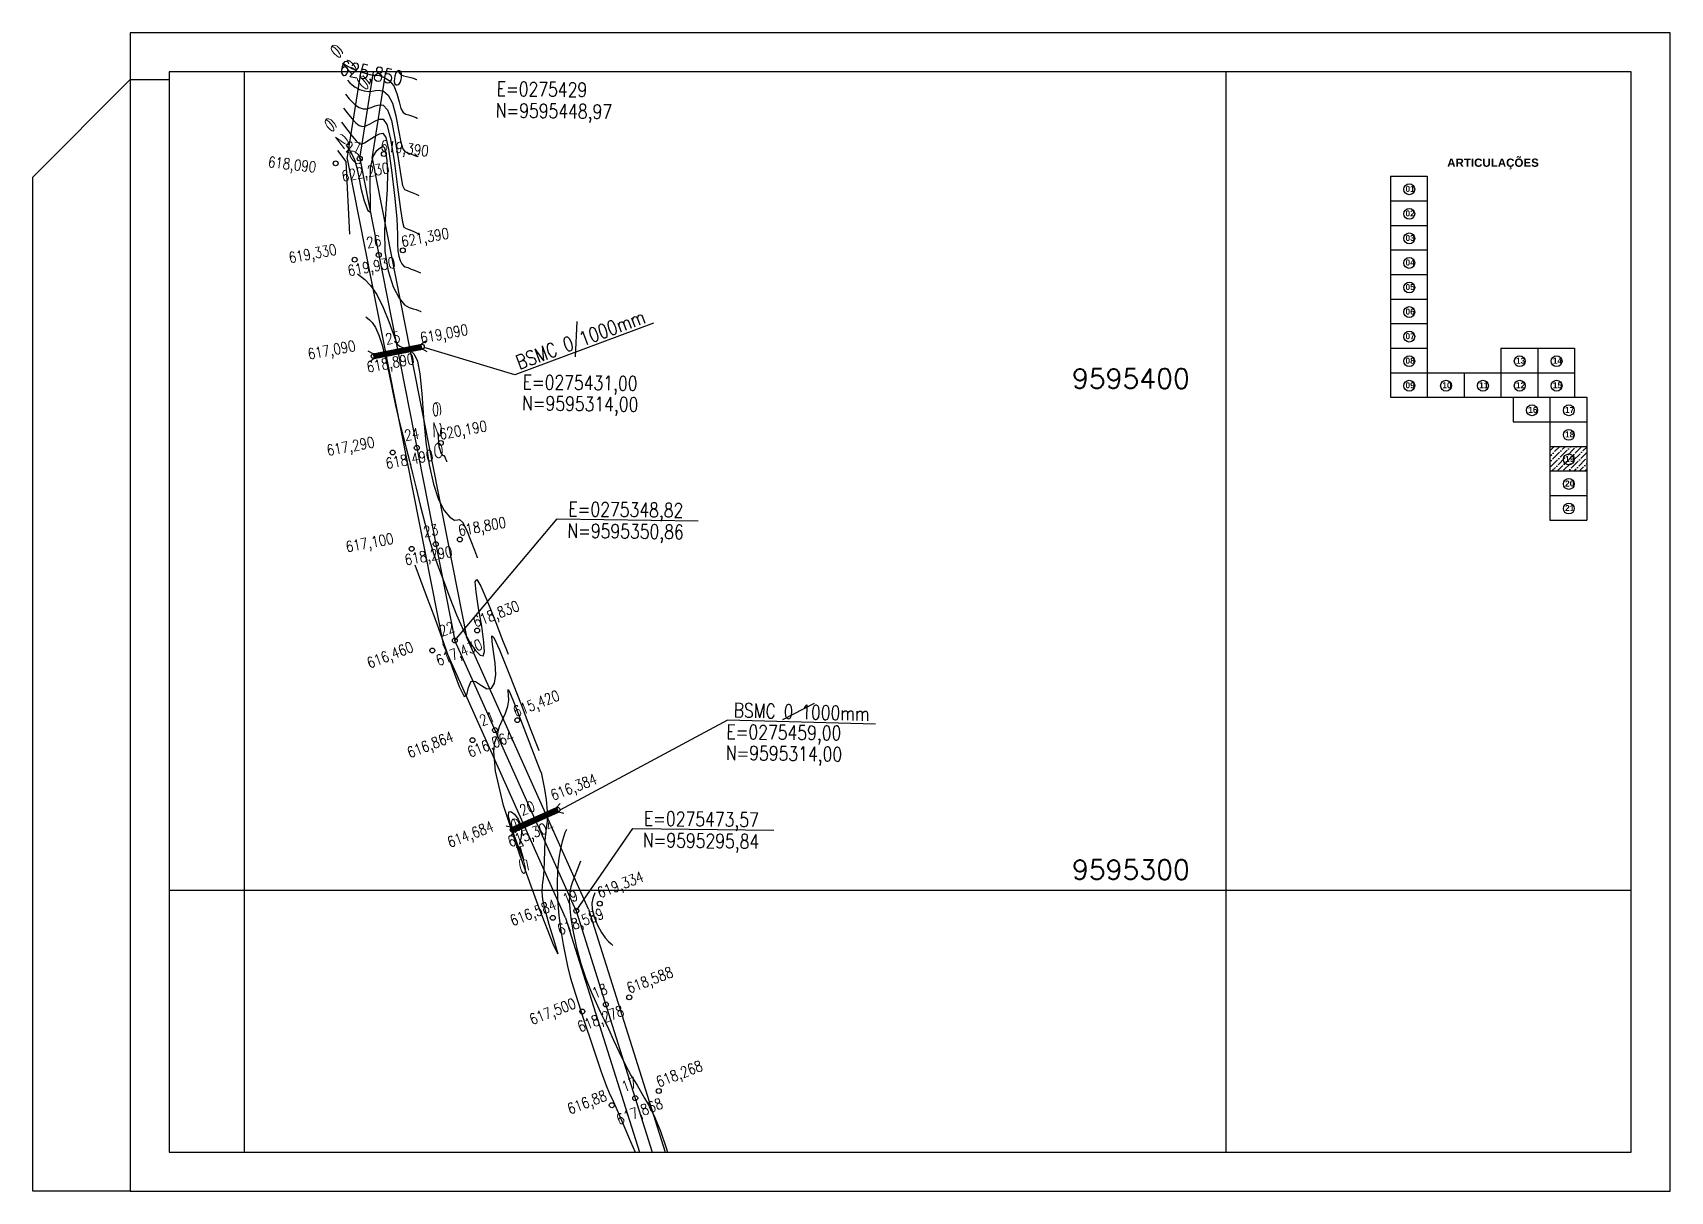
# Model space of a CAD drawing. Header units: millimetres. Extents: x 276147 to 291056, y 9594849 to 9609891.
# Drawn here: x 277966 to 278299.5, y 9606565.4 to 9606801.3 of the extents above; entities that cross this region are included whole.
import ezdxf
from ezdxf.enums import TextEntityAlignment as Align

# ---------------------------------------------------------------- set-up
doc = ezdxf.new("R2010")
doc.units = ezdxf.units.MM
doc.header["$LTSCALE"] = 10
doc.linetypes.add('CONTINUO', pattern=[0])
for name, color, linetype in [('2000-Top_malha_coord', 2, 'Continuous'), ('500-dim1', 6, 'Continuous'), ('Curvas mestras', 30, 'Continuous'), ('Curvas simples', 9, 'Continuous'), ('Curvas texto', 2, 'Continuous'), ('LINHA02', 8, 'Continuous'), ('TEXTO-PAPEL', 7, 'Continuous'), ('TEXTO02', 3, 'Continuous'), ('Top_malha_coord', 8, 'Continuous')]:
    doc.layers.add(name, color=color, linetype=linetype)
doc.styles.add('r80', font='romans.shx')
doc.styles.add('ROMANS', font='romans.shx', dxfattribs={"width": 0.8, "height": 4})
doc.styles.add('SIMPLEX', font='simplex', dxfattribs={"height": 0.2})
doc.styles.add('T7', font='arial.ttf')

msp = doc.modelspace()

# ---------------------------------------------------------------- texts
at = {"style": 'ROMANS', "width": 0.8}
for s, height, rotation, p in [('E=0275429', 2.905, 359.2617, (278060.5, 9606791.32, -585)), ('N=9595448,97', 2.9046, 359.2617, (278060.29, 9606786.92, -585)), ('BSMC 0 1000mm', 2.9046, 20.3609, (278064.06, 9606735.36, -585)), ('E=0275431,00', 2.9046, 359.2617, (278065.78, 9606731.6, -585)), ('N=9595314,00', 2.9046, 359.2617, (278065.65, 9606727.31, -585)), ('E=0275348,82', 2.9046, 359.2617, (278075.1, 9606705.76, -585)), ('N=9595350,86', 2.9046, 359.2617, (278074.89, 9606701.35, -585)), ('BSMC 0 1000mm', 2.9046, 358.4236, (278108.8, 9606664.8, -585)), ('E=0275459,00', 2.9046, 359.2617, (278107.29, 9606660.39, -585)), ('N=9595314,00', 2.9046, 359.2617, (278107.16, 9606656.1, -585)), ('E=0275473,57', 2.9046, 359.2617, (278090.48, 9606642.74, -585)), ('N=9595295,84', 2.9046, 359.2617, (278090.27, 9606638.33, -585))]:
    msp.add_text(s, height=height, rotation=rotation, dxfattribs=at).set_placement(p, align=Align.TOP_LEFT)
at = {"layer": '2000-Top_malha_coord', "style": 'r80'}
for s, p in [('9595400', (278177.66, 9606727.65, -585)), ('9595300', (278177.66, 9606627.65, -585))]:
    msp.add_text(s, height=4, dxfattribs=at).set_placement(p, align=Align.BOTTOM_LEFT)
at = {"layer": 'Curvas texto', "style": 'SIMPLEX'}
for s, rotation, width, p, p2 in [('625', 310.7154, 3.299405, (278025.89, 9606798.73, 40), (278034.19, 9606789.08, 40)), ('620', 307.3227, 3.299405, (278024.68, 9606783.86, 35), (278032.39, 9606773.74, 35)), ('620', 272.0677, 3.299405, (278047.47, 9606726.76, 35), (278047.93, 9606714.04, 35)), ('615', 281.6363, 3.563358, (278063.12, 9606641.83, 30), (278065.68, 9606629.37, 30))]:
    msp.add_text(s, height=1.5, rotation=rotation, dxfattribs=dict(at, width=width)).set_placement(p, p2, align=Align.FIT)
at = {"layer": 'TEXTO02', "style": 'ROMANS', "width": 0.8}
for s, height, rotation, p in [('625,850', 2.905, 349.9239, (278028.83, 9606795.61, -585)), ('27', 2.207, 353.1597, (278029.87, 9606779.16, -585)), ('619,390', 2.207, 353.1597, (278036.97, 9606779.42, -585)), ('618,090', 2.207, 353.1597, (278014.05, 9606776.12, -585)), ('622,230', 2.207, 10.4393, (278028.7, 9606773.1, -585)), ('621,390', 2.207, 10.4393, (278040.84, 9606759.79, -585)), ('619,330', 2.207, 10.4393, (278017.92, 9606756.5, -585)), ('26', 2.207, 10.4393, (278033.74, 9606759.54, -585)), ('619,930', 2.207, 10.4393, (278029.92, 9606753.84, -585)), ('619,090', 2.207, 10.4393, (278044.71, 9606740.17, -585)), ('617,090', 2.207, 10.4393, (278021.79, 9606736.88, -585)), ('25', 2.207, 10.4393, (278037.61, 9606739.92, -585)), ('618,890', 2.207, 10.4393, (278033.79, 9606734.22, -585)), ('620,190', 2.207, 10.4393, (278048.58, 9606720.55, -585)), ('617,290', 2.207, 10.4393, (278025.66, 9606717.26, -585)), ('24', 2.207, 10.4393, (278041.48, 9606720.29, -585)), ('618,490', 2.207, 10.4393, (278037.66, 9606714.6, -585)), ('618,800', 2.207, 10.4393, (278052.45, 9606700.93, -585)), ('617,100', 2.207, 10.4393, (278029.53, 9606697.63, -585)), ('23', 2.207, 10.4393, (278045.35, 9606700.67, -585)), ('618,290', 2.207, 10.4393, (278041.54, 9606694.98, -585)), ('618,830', 2.207, 21.117, (278055.35, 9606682.2, -585)), ('22', 2.207, 21.117, (278048.5, 9606680.35, -585)), ('616,460', 2.207, 21.117, (278033.76, 9606673.83, -585)), ('617,430', 2.207, 21.117, (278047.81, 9606674.34, -585)), ('615,420', 2.207, 21.117, (278063.54, 9606663.95, -585)), ('21', 2.207, 21.117, (278056.68, 9606662.1, -585)), ('616,864', 2.207, 21.117, (278041.95, 9606655.59, -585)), ('616,064', 2.207, 21.117, (278054.24, 9606655.7, -585)), ('616,384', 2.207, 21.117, (278071.17, 9606646.93, -585)), ('20', 2.207, 21.117, (278064.87, 9606643.85, -585)), ('614,684', 2.207, 21.117, (278050.13, 9606637.33, -585)), ('615,304', 2.207, 21.117, (278062.43, 9606637.44, -585)), ('619,334', 2.207, 21.117, (278080.67, 9606627.06, -585)), ('616,584', 2.207, 21.117, (278062.91, 9606621.37, -585)), ('19', 2.207, 21.117, (278073.63, 9606625.73, -585)), ('618,589', 2.207, 21.117, (278072.55, 9606619.53, -585)), ('618,588', 2.207, 21.117, (278086.67, 9606607.64, -585)), ('617,500', 2.207, 21.117, (278066.87, 9606601.26, -585)), ('18', 2.207, 21.117, (278079.64, 9606606.65, -585)), ('618,278', 2.207, 21.117, (278076.66, 9606599.76, -585)), ('618,268', 2.207, 21.117, (278092.68, 9606588.56, -585)), ('17', 2.207, 21.117, (278085.64, 9606587.58, -585)), ('616,88', 2.207, 21.117, (278074.58, 9606583.03, -585)), ('617,868', 2.207, 21.117, (278084.58, 9606580.89, -585))]:
    msp.add_text(s, height=height, rotation=rotation, dxfattribs=at).set_placement(p, align=Align.TOP_LEFT)
at = {"layer": 'Top_malha_coord', "color": 7, "attachment_point": 1, "style": 'T7'}
for s, insert, char_height in [('{\\fArial|b1|i0|c0|p34;ARTICULAÇÕES}', (278254.09, 9606775.64), 1.6821), ('{\\fArial|b1|i0|c0|p34;01}', (278245.6, 9606770.08), 1.2169), ('{\\fArial|b1|i0|c0|p34;02}', (278245.6, 9606765.08), 1.2169), ('{\\fArial|b1|i0|c0|p34;03}', (278245.6, 9606760.08), 1.2169), ('{\\fArial|b1|i0|c0|p34;04}', (278245.6, 9606755.08), 1.2169), ('{\\fArial|b1|i0|c0|p34;05}', (278245.6, 9606750.08), 1.2169), ('{\\fArial|b1|i0|c0|p34;06}', (278245.6, 9606745.08), 1.2169), ('{\\fArial|b1|i0|c0|p34;07}', (278245.6, 9606740.08), 1.2169), ('{\\fArial|b1|i0|c0|p34;08}', (278245.6, 9606735.08), 1.2169), ('{\\fArial|b1|i0|c0|p34;13}', (278268.1, 9606735.08), 1.2169), ('{\\fArial|b1|i0|c0|p34;14}', (278275.6, 9606735.08), 1.2169), ('{\\fArial|b1|i0|c0|p34;09}', (278245.6, 9606730.08), 1.2169), ('{\\fArial|b1|i0|c0|p34;10}', (278253.1, 9606730.08), 1.2169), ('{\\fArial|b1|i0|c0|p34;11}', (278260.6, 9606730.08), 1.2169), ('{\\fArial|b1|i0|c0|p34;12}', (278268.1, 9606730.08), 1.2169), ('{\\fArial|b1|i0|c0|p34;15}', (278275.6, 9606730.08), 1.2169), ('{\\fArial|b1|i0|c0|p34;16}', (278270.6, 9606725.08), 1.2169), ('{\\fArial|b1|i0|c0|p34;17}', (278278.1, 9606725.08), 1.2169), ('{\\fArial|b1|i0|c0|p34;18}', (278278.1, 9606720.08), 1.2169), ('{\\fArial|b1|i0|c0|p34;19}', (278278.1, 9606715.08), 1.2169), ('{\\fArial|b1|i0|c0|p34;20}', (278278.1, 9606710.08), 1.2169), ('{\\fArial|b1|i0|c0|p34;21}', (278278.1, 9606705.08), 1.2169)]:
    msp.add_mtext_dynamic_manual_height_columns(s, width=9.0598, gutter_width=12.5, heights=[0], dxfattribs=dict(at, insert=insert, char_height=char_height))

# ---------------------------------------------------------------- hatches: boundary and pattern name
at = {"layer": 'TEXTO-PAPEL', "linetype": 'Continuous'}
h = msp.add_hatch(dxfattribs=at)
h.set_pattern_fill('ANSI31', color=4, angle=-52.3194, style=0)
h.set_pattern_definition([(352.68062313, (277165.90448, 9635650.25106), (0.0159250063, 0.12398142673), [])])
edge = h.paths.add_edge_path()
edge.add_line((278035.5, 9606734.93), (278045.32, 9606736.84))
edge.add_line((278035.31, 9606735.91), (278045.12, 9606737.82))
edge.add_line((278035.31, 9606735.91), (278035.5, 9606734.93))
edge.add_line((278045.12, 9606737.82), (278045.31, 9606736.84))
h = msp.add_hatch(dxfattribs=at)
h.set_pattern_fill('ANSI31', color=4, angle=-39.3241, style=0)
h.set_pattern_definition([(5.6759175, (270714.38834, 9634617.72639), (-0.0123626875, 0.1243871535), [])])
edge = h.paths.add_edge_path()
edge.add_line((278063.94, 9606638.51), (278073.07, 9606642.58))
edge.add_line((278063.52, 9606639.42), (278072.66, 9606643.49))
edge.add_line((278063.52, 9606639.42), (278063.94, 9606638.51))
edge.add_line((278072.66, 9606643.49), (278073.06, 9606642.58))
at = {"layer": 'Top_malha_coord'}
h = msp.add_hatch(dxfattribs=at)
h.set_pattern_fill('ANSI36', color=8, scale=0.25)
h.set_pattern_definition([(45, (15662.7059, 10875.3507), (0.420949505675, 1.54348152081), [1.984375, -0.396875, 0, -0.396875])])
h.paths.add_polyline_path([(278282.53, 9606717.03), (278275.03, 9606717.03), (278275.03, 9606712.03), (278282.53, 9606712.03)])
h.paths.add_polyline_path([(278277.76, 9606714.38, -1), (278279.97, 9606714.38, -1)], flags=0)
h.paths.add_polyline_path([(278277.66, 9606713.2), (278280.16, 9606713.2), (278280.16, 9606715.7), (278277.66, 9606715.7)], flags=24)

# ---------------------------------------------------------------- linework, layer by layer
at = {"layer": '500-dim1', "ltscale": 0.1}
for points in [[(277985.81, 9606565.37), (278299.53, 9606565.37), (278299.53, 9606801.25), (277985.81, 9606801.25)], [(277993.75, 9606573.31), (278291.59, 9606573.31), (278291.59, 9606793.31), (277993.75, 9606793.31)]]:
    msp.add_lwpolyline(points, close=True, dxfattribs=at)
msp.add_lwpolyline([(277985.81, 9606565.37), (277965.96, 9606565.37), (277965.96, 9606771.87), (277985.81, 9606791.72), (277993.75, 9606791.72)], dxfattribs=at)
at = {"layer": 'Curvas mestras', "linetype": 'CONTINUO'}
for points in [[(278030.71, 9606794.28, 40), (278031, 9606794.08, 40), (278031.59, 9606793.78, 40)], [(278032.54, 9606793.39, 40), (278033.65, 9606793, 40), (278034.63, 9606792.73, 40), (278035.3, 9606792.64, 40), (278035.84, 9606792.63, 40), (278036.5, 9606792.54, 40), (278037.45, 9606792.21, 40), (278038.53, 9606791.55, 40), (278039.49, 9606790.44, 40), (278040.14, 9606788.89, 40), (278040.58, 9606787.22, 40), (278040.97, 9606785.83, 40), (278041.43, 9606785.04, 40), (278041.96, 9606784.69, 40), (278042.53, 9606784.53, 40), (278043.11, 9606784.35, 40), (278043.63, 9606784.15, 40), (278044.03, 9606783.99, 40), (278044.24, 9606783.89, 40), (278044.32, 9606783.86, 40), (278044.33, 9606783.86, 40)], [(278029.81, 9606778.37, 35), (278030.7, 9606777, 35), (278031.49, 9606775.43, 35), (278031.99, 9606773.74, 35), (278032.35, 9606771.84, 35), (278032.8, 9606769.58, 35), (278033.5, 9606767.02, 35), (278034.24, 9606765.04, 35), (278034.73, 9606764.75, 35), (278034.79, 9606766.83, 35), (278034.68, 9606770.3, 35), (278034.75, 9606773.74, 35), (278035.28, 9606776.05, 35), (278036.06, 9606777.31, 35), (278036.82, 9606777.9, 35), (278037.32, 9606778.11, 35), (278037.61, 9606777.84, 35), (278037.83, 9606776.93, 35), (278038.06, 9606775.23, 35), (278038.22, 9606772.72, 35), (278038.18, 9606769.43, 35), (278037.89, 9606765.42, 35), (278037.62, 9606761.04, 35), (278037.69, 9606756.71, 35), (278038.34, 9606752.79, 35), (278039.39, 9606749.54, 35), (278040.58, 9606747.19, 35), (278041.68, 9606745.87, 35), (278042.63, 9606745.28, 35), (278043.44, 9606745.06, 35), (278044.07, 9606744.89, 35), (278044.54, 9606744.72, 35), (278044.85, 9606744.59, 35), (278045.01, 9606744.52, 35), (278045.08, 9606744.5, 35), (278045.08, 9606744.49, 35)], [(278048.47, 9606719.77, 35), (278048.52, 9606718.82, 35), (278048.6, 9606717.86, 35), (278048.71, 9606717.03, 35), (278048.85, 9606716.37, 35), (278049.02, 9606715.87, 35), (278049.21, 9606715.51, 35), (278049.38, 9606715.29, 35), (278049.53, 9606715.2, 35), (278049.63, 9606715.21, 35), (278049.7, 9606715.23, 35), (278049.79, 9606715.14, 35), (278049.92, 9606714.88, 35), (278050.07, 9606714.53, 35), (278050.18, 9606714.22, 35), (278050.25, 9606714.05, 35), (278050.28, 9606713.99, 35), (278050.28, 9606713.98, 35)], [(278065.18, 9606635.52, 30), (278065.3, 9606635.06, 30), (278065.5, 9606634.36, 30), (278065.78, 9606633.46, 30), (278065.94, 9606632.91, 30), (278065.73, 9606633.34, 30), (278065.03, 9606635.14, 30), (278064.09, 9606637.7, 30), (278063.28, 9606640.16, 30), (278062.9, 9606641.82, 30), (278062.95, 9606642.62, 30), (278063.37, 9606642.68, 30), (278064.07, 9606642.13, 30), (278064.82, 9606641.15, 30), (278065.37, 9606639.94, 30), (278065.54, 9606638.67, 30), (278065.43, 9606637.52, 30), (278065.25, 9606636.65, 30), (278065.13, 9606636.18, 30), (278065.09, 9606636.01, 30), (278065.09, 9606635.98, 30)]]:
    msp.add_polyline3d(points, dxfattribs=at)
at = {"layer": 'Curvas simples', "linetype": 'CONTINUO'}
for points in [[(278030.1, 9606791.63, 39), (278030.57, 9606791.05, 39), (278031.01, 9606790.62, 39), (278031.66, 9606790.15, 39), (278032.51, 9606789.72, 39), (278033.46, 9606789.4, 39), (278034.36, 9606789.26, 39), (278035.1, 9606789.34, 39), (278035.77, 9606789.51, 39), (278036.51, 9606789.57, 39), (278037.41, 9606789.35, 39), (278038.37, 9606788.56, 39), (278039.25, 9606786.93, 39), (278039.95, 9606784.34, 39), (278040.49, 9606781.43, 39), (278040.94, 9606778.98, 39), (278041.37, 9606777.6, 39), (278041.83, 9606777.03, 39), (278042.36, 9606776.82, 39), (278042.99, 9606776.6, 39), (278043.61, 9606776.35, 39), (278044.1, 9606776.15, 39), (278044.37, 9606776.03, 39), (278044.47, 9606775.99, 39), (278044.48, 9606775.98, 39)], [(278040.49, 9606793.31, 41), (278040.69, 9606793, 41), (278041, 9606792.69, 41), (278041.48, 9606792.49, 41), (278042.08, 9606792.36, 41), (278042.69, 9606792.24, 41), (278043.23, 9606792.1, 41), (278043.66, 9606791.95, 41), (278043.95, 9606791.83, 41), (278044.11, 9606791.76, 41), (278044.17, 9606791.73, 41), (278044.18, 9606791.73, 41)], [(278029.69, 9606788.76, 38), (278030.44, 9606787.81, 38), (278031.02, 9606787.16, 38), (278031.72, 9606786.52, 38), (278032.48, 9606786.05, 38), (278033.28, 9606785.79, 38), (278034.09, 9606785.79, 38), (278034.9, 9606786.04, 38), (278035.7, 9606786.38, 38), (278036.53, 9606786.61, 38), (278037.37, 9606786.49, 38), (278038.22, 9606785.58, 38), (278039.02, 9606783.42, 38), (278039.75, 9606779.8, 38), (278040.39, 9606775.64, 38), (278040.91, 9606772.13, 38), (278041.31, 9606770.15, 38), (278041.71, 9606769.37, 38), (278042.2, 9606769.11, 38), (278042.87, 9606768.85, 38), (278043.59, 9606768.56, 38), (278044.17, 9606768.31, 38), (278044.5, 9606768.17, 38), (278044.61, 9606768.12, 38), (278044.63, 9606768.11, 38)], [(278029.28, 9606785.89, 37), (278030.3, 9606784.58, 37), (278031.04, 9606783.7, 37), (278031.79, 9606782.9, 37), (278032.45, 9606782.38, 37), (278033.1, 9606782.19, 37), (278033.82, 9606782.32, 37), (278034.69, 9606782.74, 37), (278035.64, 9606783.25, 37), (278036.54, 9606783.65, 37), (278037.34, 9606783.63, 37), (278038.06, 9606782.6, 37), (278038.79, 9606779.9, 37), (278039.55, 9606775.25, 37), (278040.29, 9606769.84, 37), (278040.88, 9606765.27, 37), (278041.26, 9606762.71, 37), (278041.58, 9606761.7, 37), (278042.04, 9606761.4, 37), (278042.75, 9606761.11, 37), (278043.56, 9606760.76, 37), (278044.24, 9606760.47, 37), (278044.62, 9606760.31, 37), (278044.76, 9606760.25, 37), (278044.78, 9606760.24, 37)], [(278028.87, 9606783.02, 36), (278030.17, 9606781.34, 36), (278031.05, 9606780.23, 36), (278031.85, 9606779.27, 36), (278032.42, 9606778.72, 36), (278032.92, 9606778.59, 36), (278033.56, 9606778.85, 36), (278034.49, 9606779.44, 36), (278035.57, 9606780.13, 36), (278036.56, 9606780.69, 36), (278037.29, 9606780.81, 36), (278037.86, 9606779.96, 36), (278038.42, 9606777.53, 36), (278039.05, 9606773.25, 36), (278039.66, 9606768.11, 36), (278040.11, 9606763.43, 36), (278040.28, 9606760.21, 36), (278040.29, 9606758.21, 36), (278040.32, 9606756.88, 36), (278040.5, 9606755.78, 36), (278040.8, 9606754.87, 36), (278041.13, 9606754.21, 36), (278041.46, 9606753.83, 36), (278041.84, 9606753.62, 36), (278042.36, 9606753.43, 36), (278043.07, 9606753.15, 36), (278043.83, 9606752.84, 36), (278044.45, 9606752.57, 36), (278044.79, 9606752.43, 36), (278044.92, 9606752.37, 36), (278044.93, 9606752.36, 36)], [(278028.04, 9606777.27, 34), (278029.75, 9606775.07, 34), (278030.5, 9606760.26, 34)], [(278032.11, 9606752.15, 34), (278033.63, 9606750.99, 34), (278034.79, 9606749.81, 34), (278036.07, 9606747.94, 34), (278037.34, 9606745.32, 34), (278038.47, 9606742.48, 34), (278039.35, 9606740.05, 34), (278039.9, 9606738.54, 34), (278040.29, 9606737.77, 34), (278040.73, 9606737.41, 34), (278041.35, 9606737.18, 34), (278042.11, 9606736.92, 34), (278042.91, 9606736.52, 34), (278043.66, 9606735.81, 34), (278044.31, 9606734.39, 34), (278044.82, 9606731.82, 34), (278045.2, 9606727.82, 34), (278045.56, 9606722.93, 34), (278046.02, 9606717.87, 34), (278046.7, 9606713.26, 34), (278047.59, 9606709.33, 34), (278048.64, 9606706.2, 34), (278049.8, 9606703.97, 34), (278050.92, 9606702.59, 34), (278051.84, 9606702.01, 34), (278052.45, 9606702.07, 34), (278052.91, 9606702.17, 34), (278053.48, 9606701.63, 34), (278054.29, 9606700.01, 34), (278055.19, 9606697.83, 34), (278055.93, 9606695.9, 34), (278056.35, 9606694.82, 34), (278056.5, 9606694.42, 34), (278056.52, 9606694.36, 34)], [(278033.83, 9606743.39, 33), (278034.56, 9606742.83, 33), (278035.13, 9606742.23, 33), (278035.78, 9606741.22, 33), (278036.46, 9606739.71, 33), (278037.16, 9606737.67, 33), (278037.84, 9606735.09, 33), (278038.49, 9606732.02, 33), (278039.15, 9606728.67, 33), (278039.84, 9606725.33, 33), (278040.58, 9606722.2, 33), (278041.33, 9606719.31, 33), (278042.05, 9606716.64, 33), (278042.69, 9606714.12, 33), (278043.34, 9606711.51, 33), (278044.05, 9606708.54, 33), (278044.9, 9606705.05, 33), (278045.83, 9606701.37, 33), (278046.77, 9606697.93, 33), (278047.68, 9606695.04, 33), (278048.62, 9606692.39, 33), (278049.68, 9606689.55, 33), (278050.93, 9606686.21, 33), (278052.29, 9606682.72, 33), (278053.68, 9606679.55, 33), (278055, 9606677.11, 33), (278056.17, 9606675.45, 33), (278057.1, 9606674.54, 33), (278057.72, 9606674.4, 33), (278057.98, 9606675.22, 33), (278057.88, 9606677.2, 33), (278057.41, 9606680.41, 33), (278056.79, 9606684.11, 33), (278056.28, 9606687.4, 33), (278056.1, 9606689.48, 33), (278056.39, 9606689.96, 33), (278057.25, 9606688.56, 33), (278058.68, 9606685.26, 33), (278060.31, 9606681.15, 33), (278061.68, 9606677.58, 33), (278062.45, 9606675.58, 33), (278062.73, 9606674.85, 33), (278062.77, 9606674.74, 33)], [(278043.81, 9606692.94, 32), (278046.13, 9606686.7, 32), (278047.84, 9606682.04, 32), (278049.68, 9606676.91, 32), (278051.4, 9606672.01, 32), (278052.83, 9606668.14, 32), (278053.85, 9606666.12, 32), (278054.4, 9606666.42, 32), (278054.75, 9606667.93, 32), (278055.26, 9606669.21, 32), (278056.17, 9606669.18, 32), (278057.34, 9606668.36, 32), (278058.49, 9606667.67, 32), (278059.41, 9606667.82, 32), (278060.02, 9606668.85, 32), (278060.27, 9606670.6, 32), (278060.15, 9606672.87, 32), (278059.84, 9606675.25, 32), (278059.53, 9606677.28, 32), (278059.46, 9606678.47, 32), (278059.88, 9606678.14, 32), (278061.05, 9606675.59, 32), (278063.08, 9606670.55, 32), (278065.44, 9606664.47, 32), (278067.43, 9606659.26, 32), (278068.55, 9606656.35, 32), (278068.96, 9606655.28, 32), (278069.02, 9606655.12, 32)], [(278074.66, 9606639.05, 32), (278074.38, 9606638.35, 32), (278074.14, 9606637.67, 32), (278073.83, 9606636.61, 32), (278073.48, 9606635.11, 32), (278073.13, 9606633.16, 32), (278072.88, 9606630.73, 32), (278072.8, 9606627.87, 32), (278072.88, 9606624.73, 32), (278073.13, 9606621.52, 32), (278073.53, 9606618.43, 32), (278074, 9606615.61, 32), (278074.46, 9606613.22, 32), (278074.87, 9606611.23, 32), (278075.45, 9606608.94, 32), (278076.49, 9606605.5, 32), (278078.13, 9606600.43, 32), (278080.02, 9606594.76, 32), (278081.7, 9606589.91, 32), (278082.79, 9606586.92, 32), (278083.4, 9606585.42, 32), (278083.74, 9606584.69, 32), (278084.04, 9606584.06, 32), (278084.47, 9606583.09, 32), (278085.21, 9606581.38, 32), (278086.35, 9606578.71, 32), (278087.73, 9606575.48, 32), (278088.66, 9606573.31, 32)], [(278077.57, 9606632.57, 33), (278076.85, 9606630.83, 33), (278076.36, 9606629.6, 33), (278075.9, 9606628.38, 33), (278075.57, 9606627.36, 33), (278075.37, 9606626.46, 33), (278075.27, 9606625.54, 33), (278075.25, 9606624.43, 33), (278075.34, 9606622.95, 33), (278075.6, 9606620.9, 33), (278076.07, 9606618.17, 33), (278076.74, 9606615, 33), (278077.6, 9606611.74, 33), (278078.62, 9606608.69, 33), (278079.69, 9606605.97, 33), (278080.7, 9606603.71, 33), (278081.56, 9606601.91, 33), (278082.36, 9606600.28, 33), (278083.24, 9606598.44, 33), (278084.29, 9606596.15, 33), (278085.39, 9606593.71, 33), (278086.41, 9606591.55, 33), (278087.23, 9606589.99, 33), (278087.89, 9606588.88, 33), (278088.49, 9606587.94, 33), (278089.09, 9606586.94, 33), (278089.76, 9606585.76, 33), (278090.58, 9606584.34, 33), (278091.57, 9606582.6, 33), (278092.69, 9606580.41, 33), (278093.86, 9606577.63, 33), (278095.01, 9606574.21, 33), (278095.28, 9606573.31, 33)], [(278080.49, 9606626.1, 34), (278080.06, 9606625, 34), (278079.88, 9606624.05, 34), (278079.93, 9606622.78, 34), (278080.34, 9606621.21, 34), (278081.02, 9606619.56, 34), (278081.81, 9606618.07, 34), (278082.59, 9606616.96, 34), (278083.27, 9606616.2, 34), (278083.77, 9606615.74, 34), (278084.04, 9606615.5, 34), (278084.14, 9606615.41, 34), (278084.15, 9606615.39, 34)]]:
    msp.add_polyline3d(points, dxfattribs=at)
msp.add_polyline3d([(278069.6, 9606650.31, 31), (278070.21, 9606647.27, 31), (278070.57, 9606645.07, 31), (278070.77, 9606642.77, 31), (278070.72, 9606640.69, 31), (278070.51, 9606638.76, 31), (278070.3, 9606636.8, 31), (278070.19, 9606634.7, 31), (278070.15, 9606632.61, 31), (278070.08, 9606630.7, 31), (278069.92, 9606629.1, 31), (278069.76, 9606627.7, 31), (278069.69, 9606626.33, 31), (278069.83, 9606624.78, 31), (278070.26, 9606622.72, 31), (278071.1, 9606619.76, 31), (278072.26, 9606616.04, 31), (278072.92, 9606613.73, 31), (278072.07, 9606615.51, 31), (278069.15, 9606623.02, 31), (278065.24, 9606633.69, 31), (278061.88, 9606643.94, 31), (278060.19, 9606650.92, 31), (278059.85, 9606654.88, 31), (278060.12, 9606656.83, 31), (278060.4, 9606657.69, 31), (278060.58, 9606657.98, 31), (278060.67, 9606658.11, 31), (278060.7, 9606658.43, 31), (278060.78, 9606659.05, 31), (278061.06, 9606659.99, 31), (278061.6, 9606661.25, 31), (278062.23, 9606662.68, 31), (278062.73, 9606664.11, 31), (278062.92, 9606665.36, 31), (278062.89, 9606666.39, 31), (278062.79, 9606667.16, 31), (278062.78, 9606667.54, 31), (278063.08, 9606667.05, 31), (278063.9, 9606665.09, 31), (278065.34, 9606661.41, 31), (278067.03, 9606657.02, 31), (278068.47, 9606653.28, 31), (278069.27, 9606651.19, 31), (278069.56, 9606650.42, 31), (278069.6, 9606650.31, 31)], close=True, dxfattribs=at)
at = {"layer": 'LINHA02'}
for p, q in [((278051.93, 9606677.51, -585), (278072.81, 9606702.25, -585)), ((278072.81, 9606702.25, -585), (278101.52, 9606701.89, -585)), ((278107.49, 9606661.27, -585), (278073.36, 9606642.96, -585)), ((278137.63, 9606660.44, -585), (278107.49, 9606661.27, -585)), ((278076.68, 9606622.48, -585), (278088.19, 9606639.23, -585)), ((278088.19, 9606639.23, -585), (278116.9, 9606638.88, -585))]:
    msp.add_line(p, q, dxfattribs=at)
at = {"layer": 'TEXTO-PAPEL', "color": 4, "linetype": 'Continuous'}
for p, q in [((278032.57, 9606775.62, -585), (278035.37, 9606793.31, -585)), ((278032.57, 9606775.62, -585), (278051.93, 9606677.51, -585)), ((278092.42, 9606742.09, -585), (278064.16, 9606731.6, -585)), ((278076.76, 9606742.44, -585), (278076.45, 9606735.27, -585)), ((278046.02, 9606738.49, -585), (278045.12, 9606737.82, -585)), ((278035.31, 9606735.91, -585), (278034.31, 9606736.45, -585)), ((278035.5, 9606734.93, -585), (278034.6, 9606734.26, -585)), ((278035.31, 9606735.91, -585), (278045.12, 9606737.82, -585)), ((278035.31, 9606735.91, -585), (278035.5, 9606734.93, -585)), ((278035.5, 9606734.93, -585), (278045.32, 9606736.84, -585)), ((278046.32, 9606736.29, -585), (278045.32, 9606736.84, -585)), ((278064.16, 9606731.6, -585), (278045.69, 9606737.15, -585)), ((278125.11, 9606664.65, -585), (278118.72, 9606661.37, -585)), ((278063.52, 9606639.42, -585), (278072.66, 9606643.49, -585)), ((278063.94, 9606638.51, -585), (278073.07, 9606642.58, -585)), ((278073.38, 9606644.35, -585), (278072.66, 9606643.49, -585)), ((278072.66, 9606643.49, -585), (278073.06, 9606642.58, -585)), ((278074.17, 9606642.27, -585), (278073.07, 9606642.58, -585)), ((278063.53, 9606639.43, -585), (278062.43, 9606639.73, -585)), ((278063.93, 9606638.51, -585), (278063.21, 9606637.66, -585)), ((278063.52, 9606639.42, -585), (278063.94, 9606638.51, -585))]:
    msp.add_line(p, q, dxfattribs=at)
at = {"layer": 'TEXTO-PAPEL', "color": 7, "linetype": 'Continuous'}
for p, q in [((278076.68, 9606622.48, -585), (278051.93, 9606677.51, -585)), ((278063.73, 9606638.97, -585), (278072.86, 9606643.05, -585)), ((278076.68, 9606622.48, -585), (278092.16, 9606573.31, -585))]:
    msp.add_line(p, q, dxfattribs=at)
for centre in [(278027.66, 9606774.66, -585), (278032.57, 9606775.62, -585), (278037.48, 9606776.57, -585), (278031.53, 9606755.04, -585), (278031.53, 9606755.04, -585), (278036.44, 9606755.99, -585), (278041.35, 9606756.95, -585), (278035.41, 9606735.42, -585), (278040.31, 9606736.37, -585), (278045.22, 9606737.33, -585), (278049.09, 9606717.71, -585), (278039.28, 9606715.79, -585), (278044.18, 9606716.75, -585), (278052.96, 9606698.08, -585), (278043.15, 9606696.17, -585), (278048.05, 9606697.13, -585), (278051.93, 9606677.51, -585), (278056.49, 9606679.54, -585), (278047.36, 9606675.47, -585), (278064.68, 9606661.29, -585), (278060.11, 9606659.26, -585), (278055.54, 9606657.22, -585), (278068.3, 9606641, -585), (278072.86, 9606643.04, -585), (278063.73, 9606638.97, -585), (278071.89, 9606621.03, -585), (278076.68, 9606622.48, -585), (278081.46, 9606623.93, -585), (278087.47, 9606604.86, -585), (278087.47, 9606604.86, -585), (278077.9, 9606601.95, -585), (278077.9, 9606601.95, -585), (278082.69, 9606603.41, -585), (278082.69, 9606603.41, -585), (278088.69, 9606584.33, -585), (278088.69, 9606584.33, -585), (278093.48, 9606585.78, -585), (278093.48, 9606585.78, -585), (278083.91, 9606582.88, -585), (278083.91, 9606582.88, -585)]:
    msp.add_circle(centre, 0.5, dxfattribs=at)
at = {"layer": 'Top_malha_coord', "color": 6}
for p, q in [((278038.14, 9606794.83, -585), (278038.14, 9606794.88, -585)), ((278030.03, 9606775.57, -585), (278032.87, 9606793.5, -585)), ((278035.11, 9606775.66, -585), (278037.9, 9606793.31, -585)), ((278030.03, 9606775.57, -585), (278049.53, 9606676.74, -585)), ((278035.11, 9606775.66, -585), (278054.32, 9606678.27, -585)), ((278079.19, 9606622.81, -585), (278054.32, 9606678.27, -585)), ((278074.51, 9606621.03, -585), (278049.53, 9606676.74, -585)), ((278079.19, 9606622.81, -585), (278094.79, 9606573.31, -585)), ((278074.51, 9606621.03, -585), (278089.54, 9606573.31, -585))]:
    msp.add_line(p, q, dxfattribs=at)
at = {"layer": 'Top_malha_coord'}
for p, q in [((278009.1, 9606573.31, -585), (278009.1, 9606793.31, -585)), ((278209.1, 9606573.31, -585), (278209.1, 9606793.31, -585)), ((277993.75, 9606626.65, -585), (278291.59, 9606626.65, -585)), ((277993.75, 9606626.65, -585), (278291.59, 9606626.65, -585))]:
    msp.add_line(p, q, dxfattribs=at)
at = {"layer": 'Top_malha_coord', "color": 7}
for p, q in [((278242.53, 9606772.03), (278242.53, 9606727.03)), ((278242.53, 9606772.03), (278250.03, 9606772.03)), ((278250.03, 9606772.03), (278250.03, 9606727.03)), ((278242.53, 9606767.03), (278250.03, 9606767.03)), ((278242.53, 9606762.03), (278250.03, 9606762.03)), ((278242.53, 9606757.03), (278250.03, 9606757.03)), ((278242.53, 9606752.03), (278250.03, 9606752.03)), ((278242.53, 9606747.03), (278250.03, 9606747.03)), ((278242.53, 9606742.03), (278250.03, 9606742.03)), ((278242.53, 9606737.03), (278250.03, 9606737.03)), ((278265.03, 9606737.03), (278265.03, 9606727.03)), ((278265.03, 9606737.03), (278280.03, 9606737.03)), ((278272.53, 9606737.03), (278272.53, 9606727.03)), ((278280.03, 9606737.03), (278280.03, 9606727.03)), ((278242.53, 9606732.03), (278280.03, 9606732.03)), ((278257.53, 9606732.03), (278257.53, 9606727.03)), ((278242.53, 9606727.03), (278282.53, 9606727.03)), ((278267.53, 9606727.03), (278267.53, 9606722.03)), ((278275.03, 9606727.03), (278275.03, 9606702.03)), ((278282.53, 9606727.03), (278282.53, 9606702.03)), ((278267.53, 9606722.03), (278282.53, 9606722.03)), ((278275.03, 9606717.03), (278282.53, 9606717.03)), ((278275.03, 9606712.03), (278282.53, 9606712.03)), ((278275.03, 9606707.03), (278282.53, 9606707.03)), ((278275.03, 9606702.03), (278282.53, 9606702.03))]:
    msp.add_line(p, q, dxfattribs=at)
for centre in [(278246.37, 9606769.38), (278246.37, 9606764.38), (278246.37, 9606759.38), (278246.37, 9606754.38), (278246.37, 9606749.38), (278246.37, 9606744.38), (278246.37, 9606739.38), (278246.37, 9606734.38), (278268.87, 9606734.38), (278276.37, 9606734.38), (278246.37, 9606729.38), (278253.87, 9606729.38), (278261.37, 9606729.38), (278268.87, 9606729.38), (278276.37, 9606729.38), (278271.37, 9606724.38), (278278.87, 9606724.38), (278278.87, 9606719.38), (278278.87, 9606714.38), (278278.87, 9606709.38), (278278.87, 9606704.38)]:
    msp.add_circle(centre, 1.11, dxfattribs=at)

msp.set_redraw_order([(e.dxf.handle, doc.entitydb.next_handle()) for e in msp.query("TEXT MTEXT ATTDEF DIMENSION ARC_DIMENSION")])  # texts and dimensions are drawn at this point

doc.saveas('drawing.dxf')
